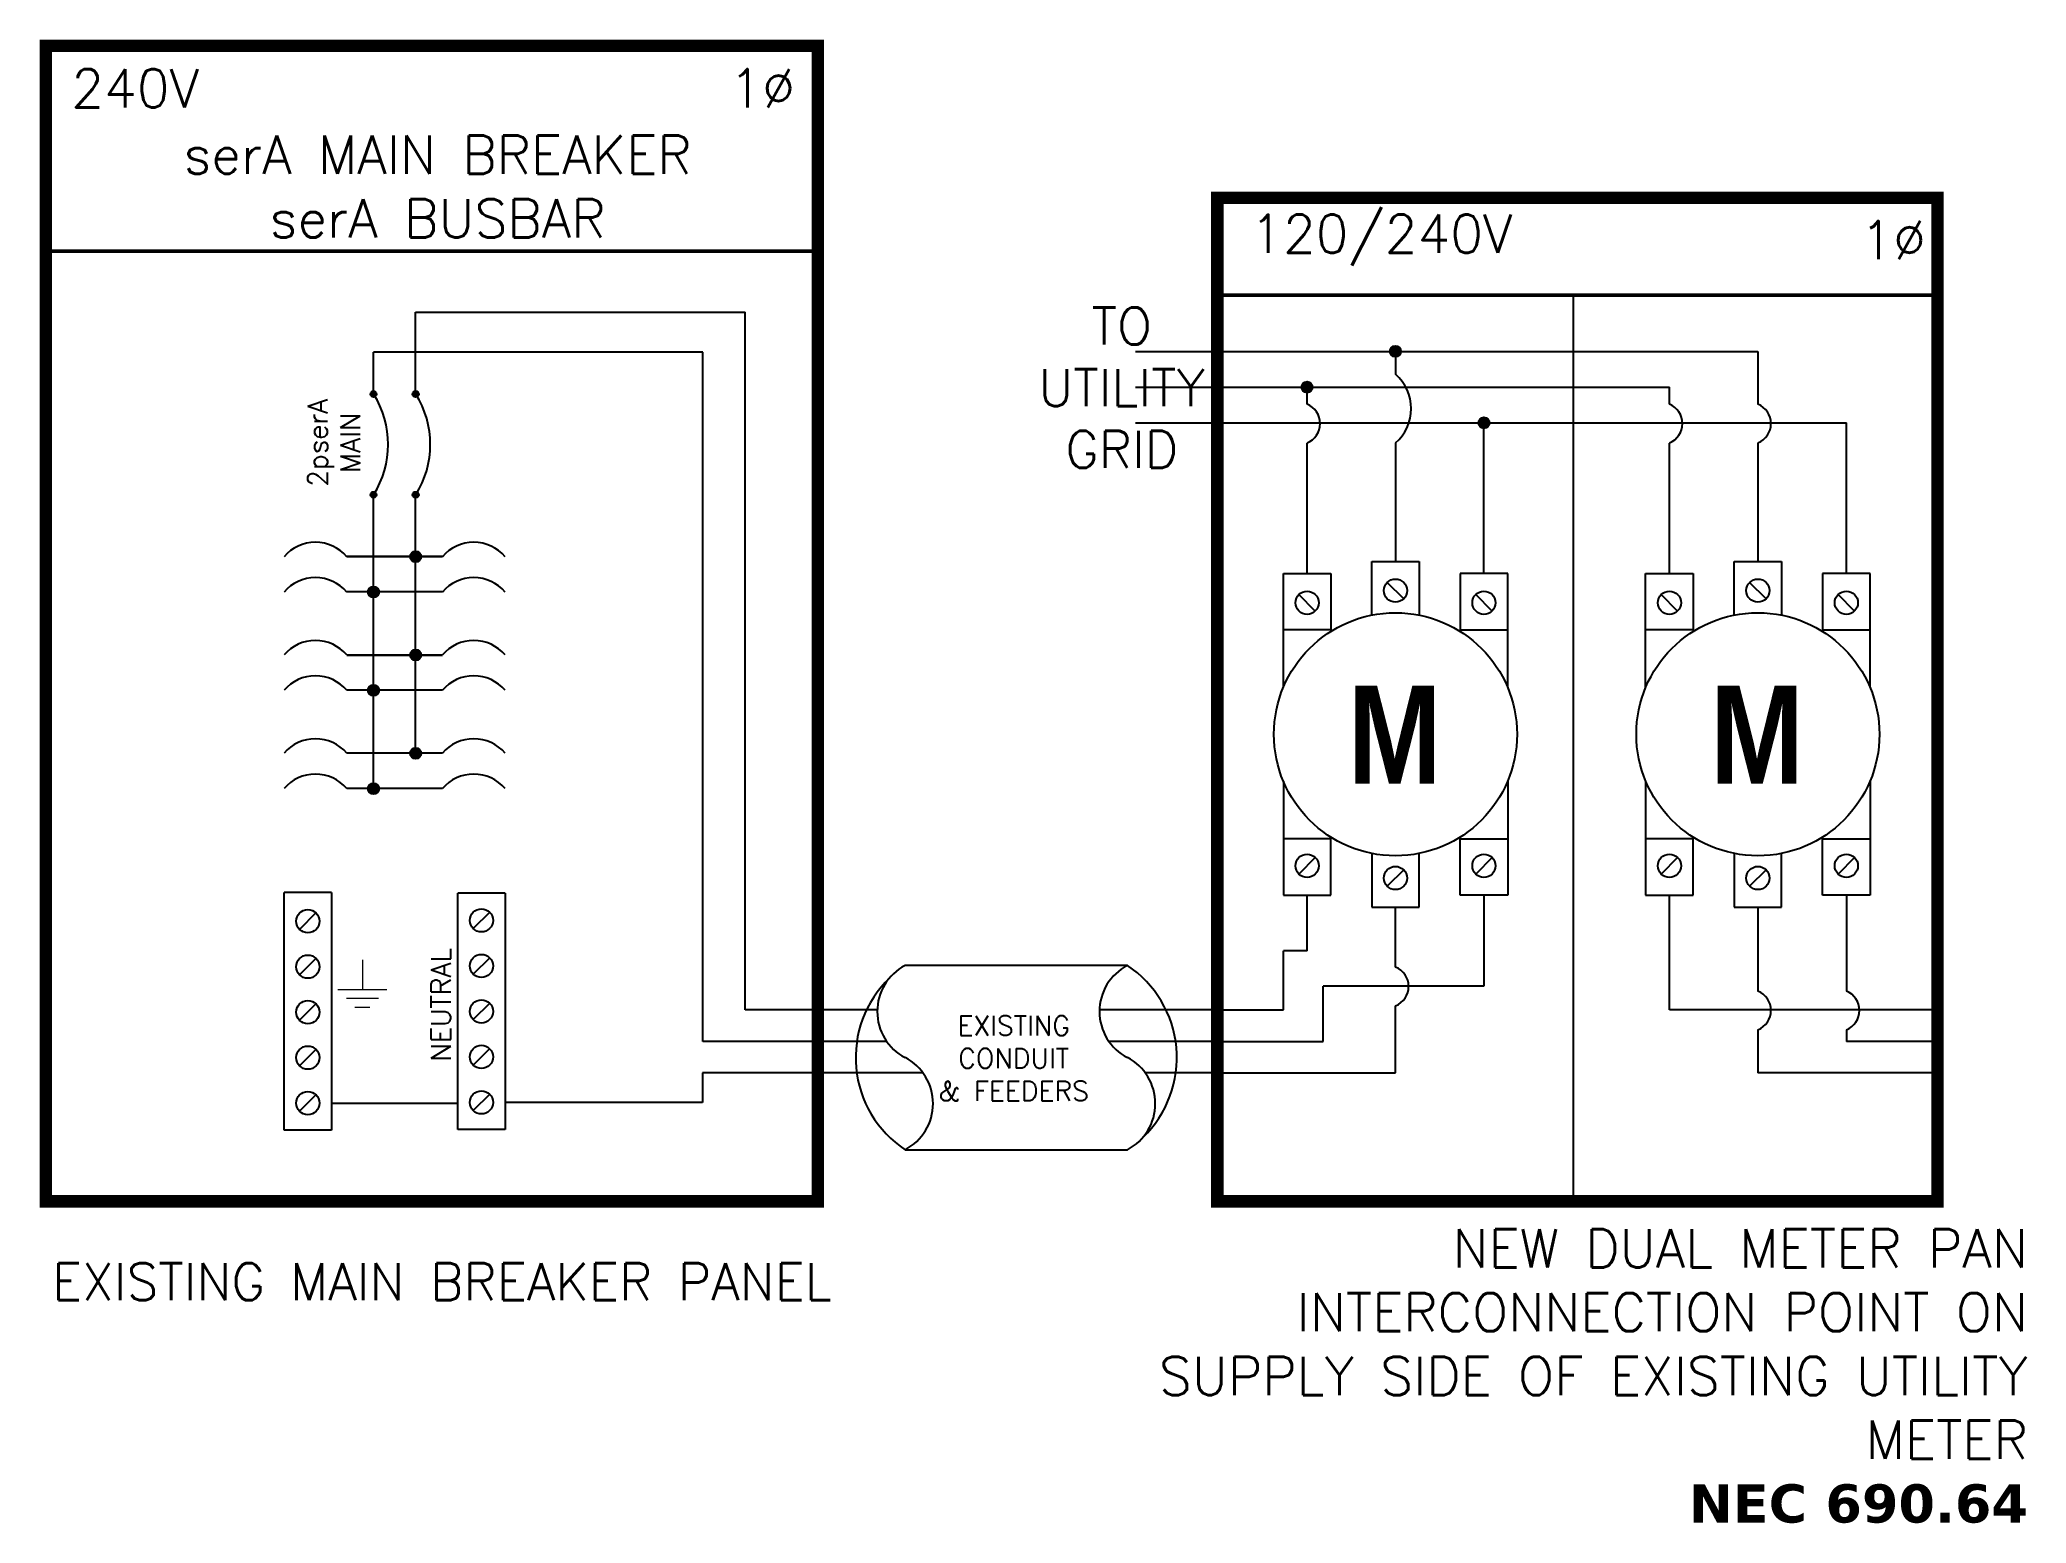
# Model space of a CAD drawing. Header units: feet. Extents: x -10709 to -6641, y 20772 to 21592.
# Drawn here: x -10709.1 to -10519.2, y 21245.9 to 21387.8 of the extents above; entities that cross this region are included whole.
import ezdxf

# ---------------------------------------------------------------- set-up
doc = ezdxf.new("R2010")
doc.units = ezdxf.units.FT
doc.header["$MEASUREMENT"] = 0
doc.styles.add('ONE LINE TXT', font='techb___.ttf')
doc.styles.get("Standard").update_dxf_attribs({"font": 'simplex.shx'})

# ---------------------------------------------------------------- blocks, each defined once
blk = doc.blocks.new('dualMeterPan')
at = {"linetype": 'Continuous'}
h = blk.add_hatch(color=1, dxfattribs=at)
h.dxf.hatch_style = 1
edge = h.paths.add_edge_path()
edge.add_arc((-51.82, 62.99), 0.528, 0, 360)
h = blk.add_hatch(color=1, dxfattribs=at)
h.dxf.hatch_style = 1
edge = h.paths.add_edge_path()
edge.add_arc((-149.53, 58.91), 0.291, 0, 360)
h = blk.add_hatch(color=1, dxfattribs=at)
h.dxf.hatch_style = 1
edge = h.paths.add_edge_path()
edge.add_arc((-145.5, 58.91), 0.291, 0, 360)
h = blk.add_hatch(color=1, dxfattribs=at)
h.dxf.hatch_style = 1
edge = h.paths.add_edge_path()
edge.add_arc((-60.27, 59.57), 0.528, 0, 360)
h = blk.add_hatch(color=1, dxfattribs=at)
h.dxf.hatch_style = 1
edge = h.paths.add_edge_path()
edge.add_arc((-43.36, 56.16), 0.528, 0, 360)
h = blk.add_hatch(color=1, dxfattribs=at)
h.dxf.hatch_style = 1
edge = h.paths.add_edge_path()
edge.add_arc((-149.53, 49.28), 0.291, 0, 360)
h = blk.add_hatch(color=1, dxfattribs=at)
h.dxf.hatch_style = 1
edge = h.paths.add_edge_path()
edge.add_arc((-145.5, 49.28), 0.291, 0, 360)
h = blk.add_hatch(color=1, dxfattribs=at)
h.dxf.hatch_style = 1
edge = h.paths.add_edge_path()
edge.add_arc((-145.5, 43.36), 0.528, 0, 360)
h = blk.add_hatch(color=1, dxfattribs=at)
h.dxf.hatch_style = 1
edge = h.paths.add_edge_path()
edge.add_arc((-149.53, 39.98), 0.528, 0, 360)
h = blk.add_hatch(color=1, dxfattribs=at)
h.dxf.hatch_style = 1
edge = h.paths.add_edge_path()
edge.add_arc((-145.5, 33.95), 0.528, 0, 360)
h = blk.add_hatch(color=1, dxfattribs=at)
h.dxf.hatch_style = 1
edge = h.paths.add_edge_path()
edge.add_arc((-149.53, 30.58), 0.528, 0, 360)
h = blk.add_hatch(color=1, dxfattribs=at)
h.dxf.hatch_style = 1
edge = h.paths.add_edge_path()
edge.add_arc((-145.5, 24.55), 0.528, 0, 360)
h = blk.add_hatch(color=1, dxfattribs=at)
h.dxf.hatch_style = 1
edge = h.paths.add_edge_path()
edge.add_arc((-149.53, 21.17), 0.528, 0, 360)
at = {"color": 155, "true_color": 0x647190}
for p, q in [((-180.85, 92.21), (-107.05, 92.21)), ((-68.85, 77.69), (0, 77.69))]:
    blk.add_line(p, q, dxfattribs=at)
at = {"lineweight": 50}
for p, q in [((-180.85, 72.57), (-107.05, 72.57)), ((-68.85, 68.37), (0, 68.37))]:
    blk.add_line(p, q, dxfattribs=at)
at = {"color": 7, "linetype": 'Continuous'}
for p, q in [((-145.5, 59.2), (-145.5, 66.74)), ((-114.01, 0), (-114.01, 66.74)), ((-145.5, 24.55), (-145.5, 48.98)), ((-152.09, 43.36), (-142.93, 43.36)), ((-142.93, 43.36), (-152.09, 43.36)), ((-152.09, 33.95), (-142.93, 33.95)), ((-142.93, 33.95), (-152.09, 33.95)), ((-142.93, 24.55), (-152.09, 24.55)), ((-77.45, 4.26), (-98.7, 4.26)), ((-98.7, -13.37), (-77.45, -13.37))]:
    blk.add_line(p, q, dxfattribs=at)
at = {"color": 7}
for p, q in [((-145.5, 66.74), (-114.01, 66.74)), ((-34.8, -18.3), (-34.8, 68.37)), ((-76.66, 59.57), (-25.63, 59.57)), ((-60.27, 57.94), (-60.27, 59.57)), ((-25.63, 57.94), (-25.63, 59.57)), ((-60.27, 41.75), (-60.27, 54.23)), ((-25.63, 41.75), (-25.63, 54.23)), ((-60.27, 5.65), (-60.27, 10.99)), ((-25.63, 0), (-25.63, 10.99)), ((-62.54, 0), (-62.54, 5.65)), ((-60.27, 5.65), (-62.54, 5.65)), ((-101.36, 0), (-114.01, 0)), ((-68.85, 0), (-80.12, 0)), ((-68.85, 0), (-62.54, 0)), ((0, 0), (-25.63, 0))]:
    blk.add_line(p, q, dxfattribs=at)
at = {"color": 10, "linetype": 'Continuous'}
for p, q in [((-149.53, 59.2), (-149.53, 62.91)), ((-118.03, 62.91), (-149.53, 62.91)), ((-118.03, -3), (-118.03, 62.91)), ((-76.66, 56.16), (-8.71, 56.16)), ((-43.36, 41.75), (-43.36, 56.16)), ((-8.71, 41.75), (-8.71, 56.16)), ((-149.53, 21.17), (-149.53, 48.98)), ((-142.93, 39.98), (-152.09, 39.98)), ((-142.93, 30.58), (-152.09, 30.58)), ((-142.93, 21.17), (-152.09, 21.17)), ((-43.36, 10.99), (-43.36, 2.27)), ((-8.71, 10.99), (-8.71, 1.8)), ((-58.72, -3), (-58.72, 2.27)), ((-43.36, 2.27), (-58.72, 2.27)), ((-100.47, -3), (-118.03, -3)), ((-68.85, -3), (-79.22, -3)), ((-68.85, -3), (-58.72, -3)), ((-8.71, -1.9), (-8.71, -3)), ((0, -3), (-8.71, -3))]:
    blk.add_line(p, q, dxfattribs=at)
at = {"color": 253, "linetype": 'Continuous'}
for p, q in [((-76.66, 62.99), (-17.17, 62.99)), ((-51.82, 62.99), (-51.82, 60.8)), ((-17.17, 62.99), (-17.17, 57.94)), ((-51.82, 54.23), (-51.82, 42.91)), ((-17.17, 54.23), (-17.17, 42.91)), ((-51.82, 4.1), (-51.82, 9.82)), ((-17.17, 9.82), (-17.17, 1.8)), ((-51.82, -6), (-51.82, 0.4)), ((-17.17, -1.9), (-17.17, -6)), ((-97.01, -6), (-118.06, -6)), ((-118.06, -6), (-118.06, -8.84)), ((-68.85, -6), (-75.77, -6)), ((-68.85, -6), (-51.82, -6)), ((0, -6), (-17.17, -6)), ((-118.06, -8.84), (-136.94, -8.84))]:
    blk.add_line(p, q, dxfattribs=at)
at = {"color": 1, "linetype": 'Continuous'}
for p, q in [((-54.08, 37.77), (-54.08, 42.91)), ((-54.08, 42.91), (-49.55, 42.91)), ((-49.55, 42.91), (-49.55, 37.77)), ((-19.44, 37.77), (-19.44, 42.91)), ((-19.44, 42.91), (-14.9, 42.91)), ((-14.9, 42.91), (-14.9, 37.77)), ((-62.54, 30.85), (-62.54, 41.75)), ((-62.54, 41.75), (-58, 41.75)), ((-58, 41.75), (-58, 36.21)), ((-41.09, 41.75), (-45.63, 41.75)), ((-45.63, 41.75), (-45.63, 36.21)), ((-41.09, 30.85), (-41.09, 41.75)), ((-27.9, 30.85), (-27.9, 41.75)), ((-27.9, 41.75), (-23.36, 41.75)), ((-23.36, 41.75), (-23.36, 36.21)), ((-6.45, 41.75), (-10.98, 41.75)), ((-10.98, 41.75), (-10.98, 36.21)), ((-6.45, 30.85), (-6.45, 41.75)), ((-58, 36.35), (-62.54, 36.35)), ((-45.63, 36.35), (-41.09, 36.35)), ((-23.36, 36.35), (-27.9, 36.35)), ((-10.98, 36.35), (-6.45, 36.35)), ((-62.54, 21.89), (-62.54, 10.99)), ((-41.09, 21.89), (-41.09, 10.99)), ((-27.9, 21.89), (-27.9, 10.99)), ((-6.45, 21.89), (-6.45, 10.99)), ((-58, 16.38), (-62.54, 16.38)), ((-58, 10.99), (-58, 16.53)), ((-45.63, 10.99), (-45.63, 16.53)), ((-45.63, 16.38), (-41.09, 16.38)), ((-23.36, 16.38), (-27.9, 16.38)), ((-23.36, 10.99), (-23.36, 16.53)), ((-10.98, 10.99), (-10.98, 16.53)), ((-10.98, 16.38), (-6.45, 16.38)), ((-54.08, 14.97), (-54.08, 9.82)), ((-49.55, 9.82), (-49.55, 14.97)), ((-19.44, 14.97), (-19.44, 9.82)), ((-14.9, 9.82), (-14.9, 14.97)), ((-158.08, -11.51), (-158.08, 11.23)), ((-153.54, 11.23), (-158.08, 11.23)), ((-153.54, 11.23), (-153.54, -11.51)), ((-141.48, -11.43), (-141.48, 11.16)), ((-136.94, 11.16), (-141.48, 11.16)), ((-136.94, 11.16), (-136.94, -11.43)), ((-62.54, 10.99), (-58, 10.99)), ((-54.08, 9.82), (-49.55, 9.82)), ((-41.09, 10.99), (-45.63, 10.99)), ((-27.9, 10.99), (-23.36, 10.99)), ((-19.44, 9.82), (-14.9, 9.82)), ((-6.45, 10.99), (-10.98, 10.99)), ((-153.54, -11.51), (-158.08, -11.51)), ((-136.94, -11.43), (-141.48, -11.43))]:
    blk.add_line(p, q, dxfattribs=at)
at = {"color": 4, "linetype": 'Continuous'}
for p, q in [((-51.03, 39.33), (-52.6, 40.9)), ((-16.39, 39.33), (-17.96, 40.9)), ((-59.49, 38.16), (-61.06, 39.73)), ((-42.57, 38.16), (-44.14, 39.73)), ((-24.84, 38.16), (-26.41, 39.73)), ((-7.93, 38.16), (-9.5, 39.73)), ((-59.49, 14.57), (-61.06, 13)), ((-51.03, 13.41), (-52.6, 11.84)), ((-42.57, 14.57), (-44.14, 13)), ((-24.84, 14.57), (-26.41, 13)), ((-16.39, 13.41), (-17.96, 11.84)), ((-7.93, 14.57), (-9.5, 13)), ((-155.03, 9.28), (-156.6, 7.71)), ((-138.42, 9.35), (-140, 7.78)), ((-155.03, 4.93), (-156.6, 3.36)), ((-138.42, 5), (-140, 3.43)), ((-155.03, 0.58), (-156.6, -0.99)), ((-138.42, 0.65), (-140, -0.92)), ((-155.03, -3.77), (-156.6, -5.34)), ((-138.42, -3.7), (-140, -5.27)), ((-155.03, -8.12), (-156.6, -9.69)), ((-138.42, -8.05), (-140, -9.62))]:
    blk.add_line(p, q, dxfattribs=at)
at = {"color": 92, "linetype": 'Continuous', "ltscale": 15}
blk.add_line((-153.54, -8.91), (-141.48, -8.91), dxfattribs=at)
at = {"lineweight": 50, "const_width": 1.19}
for points in [[(-180.85, -18.3), (-180.85, 92.21), (-107.05, 92.21), (-107.05, -18.3)], [(-68.85, -18.3), (-68.85, 77.69), (0, 77.69), (0, -18.3)]]:
    blk.add_lwpolyline(points, close=True, dxfattribs=at)
at = {"color": 92, "linetype": 'Continuous', "lineweight": 5, "ltscale": 0.05, "flags": 128}
for points in [[(-150.59, 4.81), (-150.59, 1.97)], [(-152.93, 1.97), (-148.25, 1.97)], [(-149.06, 1.1), (-152.12, 1.1)], [(-149.87, 0.23), (-151.31, 0.23)]]:
    blk.add_lwpolyline(points, dxfattribs=at)
at = {"color": 1, "linetype": 'Continuous'}
for centre, radius in [((-51.82, 62.99), 0.528), ((-149.53, 58.91), 0.291), ((-145.5, 58.91), 0.291), ((-60.27, 59.57), 0.528), ((-43.36, 56.16), 0.528), ((-149.53, 49.28), 0.291), ((-145.5, 49.28), 0.291), ((-145.5, 43.36), 0.528), ((-149.53, 39.98), 0.528), ((-145.5, 33.95), 0.528), ((-149.53, 30.58), 0.528), ((-145.5, 24.55), 0.528), ((-149.53, 21.17), 0.528)]:
    blk.add_circle(centre, radius, dxfattribs=at)
at = {"color": 4, "linetype": 'Continuous'}
for centre in [(-60.27, 38.95), (-51.82, 40.11), (-43.36, 38.95), (-25.63, 38.95), (-17.17, 40.11), (-8.71, 38.95), (-60.27, 13.79), (-51.82, 12.62), (-43.36, 13.79), (-25.63, 13.79), (-17.17, 12.62), (-8.71, 13.79), (-155.81, 8.49), (-139.21, 8.57), (-155.81, 4.14), (-139.21, 4.21), (-155.81, -0.21), (-139.21, -0.14), (-155.81, -4.56), (-139.21, -4.49), (-155.81, -8.91), (-139.21, -8.84)]:
    blk.add_circle(centre, 1.11, dxfattribs=at)
at = {"linetype": 'Continuous'}
for centre in [(-51.82, 26.37), (-17.17, 26.37)]:
    blk.add_circle(centre, 11.62, dxfattribs=at)
at = {"color": 253, "linetype": 'Continuous'}
for centre, radius, start, end in [((-54.67, 57.52), 4.35, 310.9884, 49.0116), ((-17.91, 56.09), 1.99, 291.7753, 68.2247), ((-52.55, 2.25), 1.99, 291.7753, 68.2247), ((-17.91, -0.05), 1.99, 291.7753, 68.2247)]:
    blk.add_arc(centre, radius, start, end, dxfattribs=at)
at = {"color": 1, "linetype": 'Continuous'}
for centre, radius, start, end in [((-157.19, 54.09), 9.06, 327.8708, 32.1292), ((-153.16, 54.09), 9.06, 327.8708, 32.1292), ((-155.08, 40.81), 3.93, 40.3392, 139.6608), ((-139.94, 40.81), 3.93, 40.3392, 139.6608), ((-155.08, 37.43), 3.93, 40.3392, 139.6608), ((-139.94, 37.43), 3.93, 40.3392, 139.6608), ((-155.08, 31.41), 3.93, 40.3392, 139.6608), ((-139.94, 31.41), 3.93, 40.3392, 139.6608), ((-155.08, 28.03), 3.93, 40.3392, 139.6608), ((-139.94, 28.03), 3.93, 40.3392, 139.6608), ((-155.08, 22.01), 3.93, 40.3392, 139.6608), ((-139.94, 22.01), 3.93, 40.3392, 139.6608), ((-155.08, 18.63), 3.93, 40.3392, 139.6608), ((-139.94, 18.63), 3.93, 40.3392, 139.6608)]:
    blk.add_arc(centre, radius, start, end, dxfattribs=at)
at = {"color": 7}
for centre in [(-61.01, 56.09), (-26.37, 56.09)]:
    blk.add_arc(centre, 1.99, 291.7753, 68.2247, dxfattribs=at)
at = {"linetype": 'Continuous'}
for centre, start, end in [((-96.39, -0.15), 117.6639, 242.3361), ((-75.14, -0.15), 117.6639, 242.3361), ((-101.01, -8.96), 297.6639, 62.3361), ((-79.76, -8.96), 297.6639, 62.3361)]:
    blk.add_arc(centre, 4.98, start, end, dxfattribs=at)
at = {"color": 7, "linetype": 'Continuous'}
for centre, start, end in [((-83.3, -4.56), 313.9732, 56.4265), ((-92.85, -4.56), 133.9732, 236.4265)]:
    blk.add_arc(centre, 10.58, start, end, dxfattribs=at)
at = {"color": 10, "linetype": 'Continuous'}
blk.add_arc((-9.45, -0.05), 1.99, 291.7753, 68.2247, dxfattribs=at)
at = {"color": 253, "linetype": 'Continuous', "style": 'ONE LINE TXT'}
for p in [(-56.37, 21.65), (-21.73, 21.65)]:
    blk.add_text('M', height=9.38, dxfattribs=at).set_placement(p)
at = {"color": 4, "linetype": 'Continuous'}
blk.add_text('NEUTRAL', height=1.874, rotation=90, dxfattribs=at).set_placement((-142.13, -4.92))
at = {"color": 1}
for s, width, gutter_width, heights, insert, char_height, attachment_point in [('240V', 0.1481, 0.75, [0], (-172.32, 88.16), 3.658, 5), ('1∅', 0.1481, 0.75, [0], (-112.37, 88.16), 3.658, 5), ('serA MAIN BREAKER\\PserA BUSBAR', 72.4998, 0.75, [0], (-143.4, 78.76), 3.6576, 5), ('120/240V', 0.1481, 0.75, [0], (-53.17, 73.64), 3.658, 5), ('1∅', 0.1481, 0.75, [0], (-4.24, 73.64), 3.658, 5), ('TO UTILITY GRID', 0.0523, 7.17, [0], (-77.99, 59.52), 3.5433, 5), ('\\A1;NEW DUAL METER PAN INTERCONNECTION POINT ON SUPPLY SIDE OF EXISTING UTILITY METER\\P{\\A0;\\fVerdana|b1|i0|c0|p34;NEC 690.64}', 83.425, 0.203, [110.27], (8.65, -20.98), 3.6576, 3), ('EXISTING MAIN BREAKER PANEL', 79.2627, 97.94, [154.49], (-142.99, -25.99), 3.5433, 5)]:
    blk.add_mtext_dynamic_manual_height_columns(s, width=width, gutter_width=gutter_width, heights=heights, dxfattribs=dict(at, insert=insert, char_height=char_height, attachment_point=attachment_point))
at = {"color": 4, "linetype": 'Continuous', "insert": (-153.3, 54.26), "char_height": 1.874, "attachment_point": 5, "rotation": 90}
blk.add_mtext_dynamic_manual_height_columns('2pserA\\PMAIN', width=0.1481, gutter_width=0.75, heights=[0], dxfattribs=at)
at = {"color": 4, "linetype": 'Continuous', "insert": (-88.32, -4.62), "char_height": 1.8743, "attachment_point": 5}
blk.add_mtext_dynamic_manual_height_columns('EXISTING CONDUIT\\P& FEEDERS', width=13.5689, gutter_width=7.17, heights=[0], dxfattribs=at)

msp = doc.modelspace()

# ---------------------------------------------------------------- block references
at = {"color": 7}
msp.add_blockref('dualMeterPan', (-10527.68, 21295.01), dxfattribs=at)

doc.saveas('drawing.dxf')
